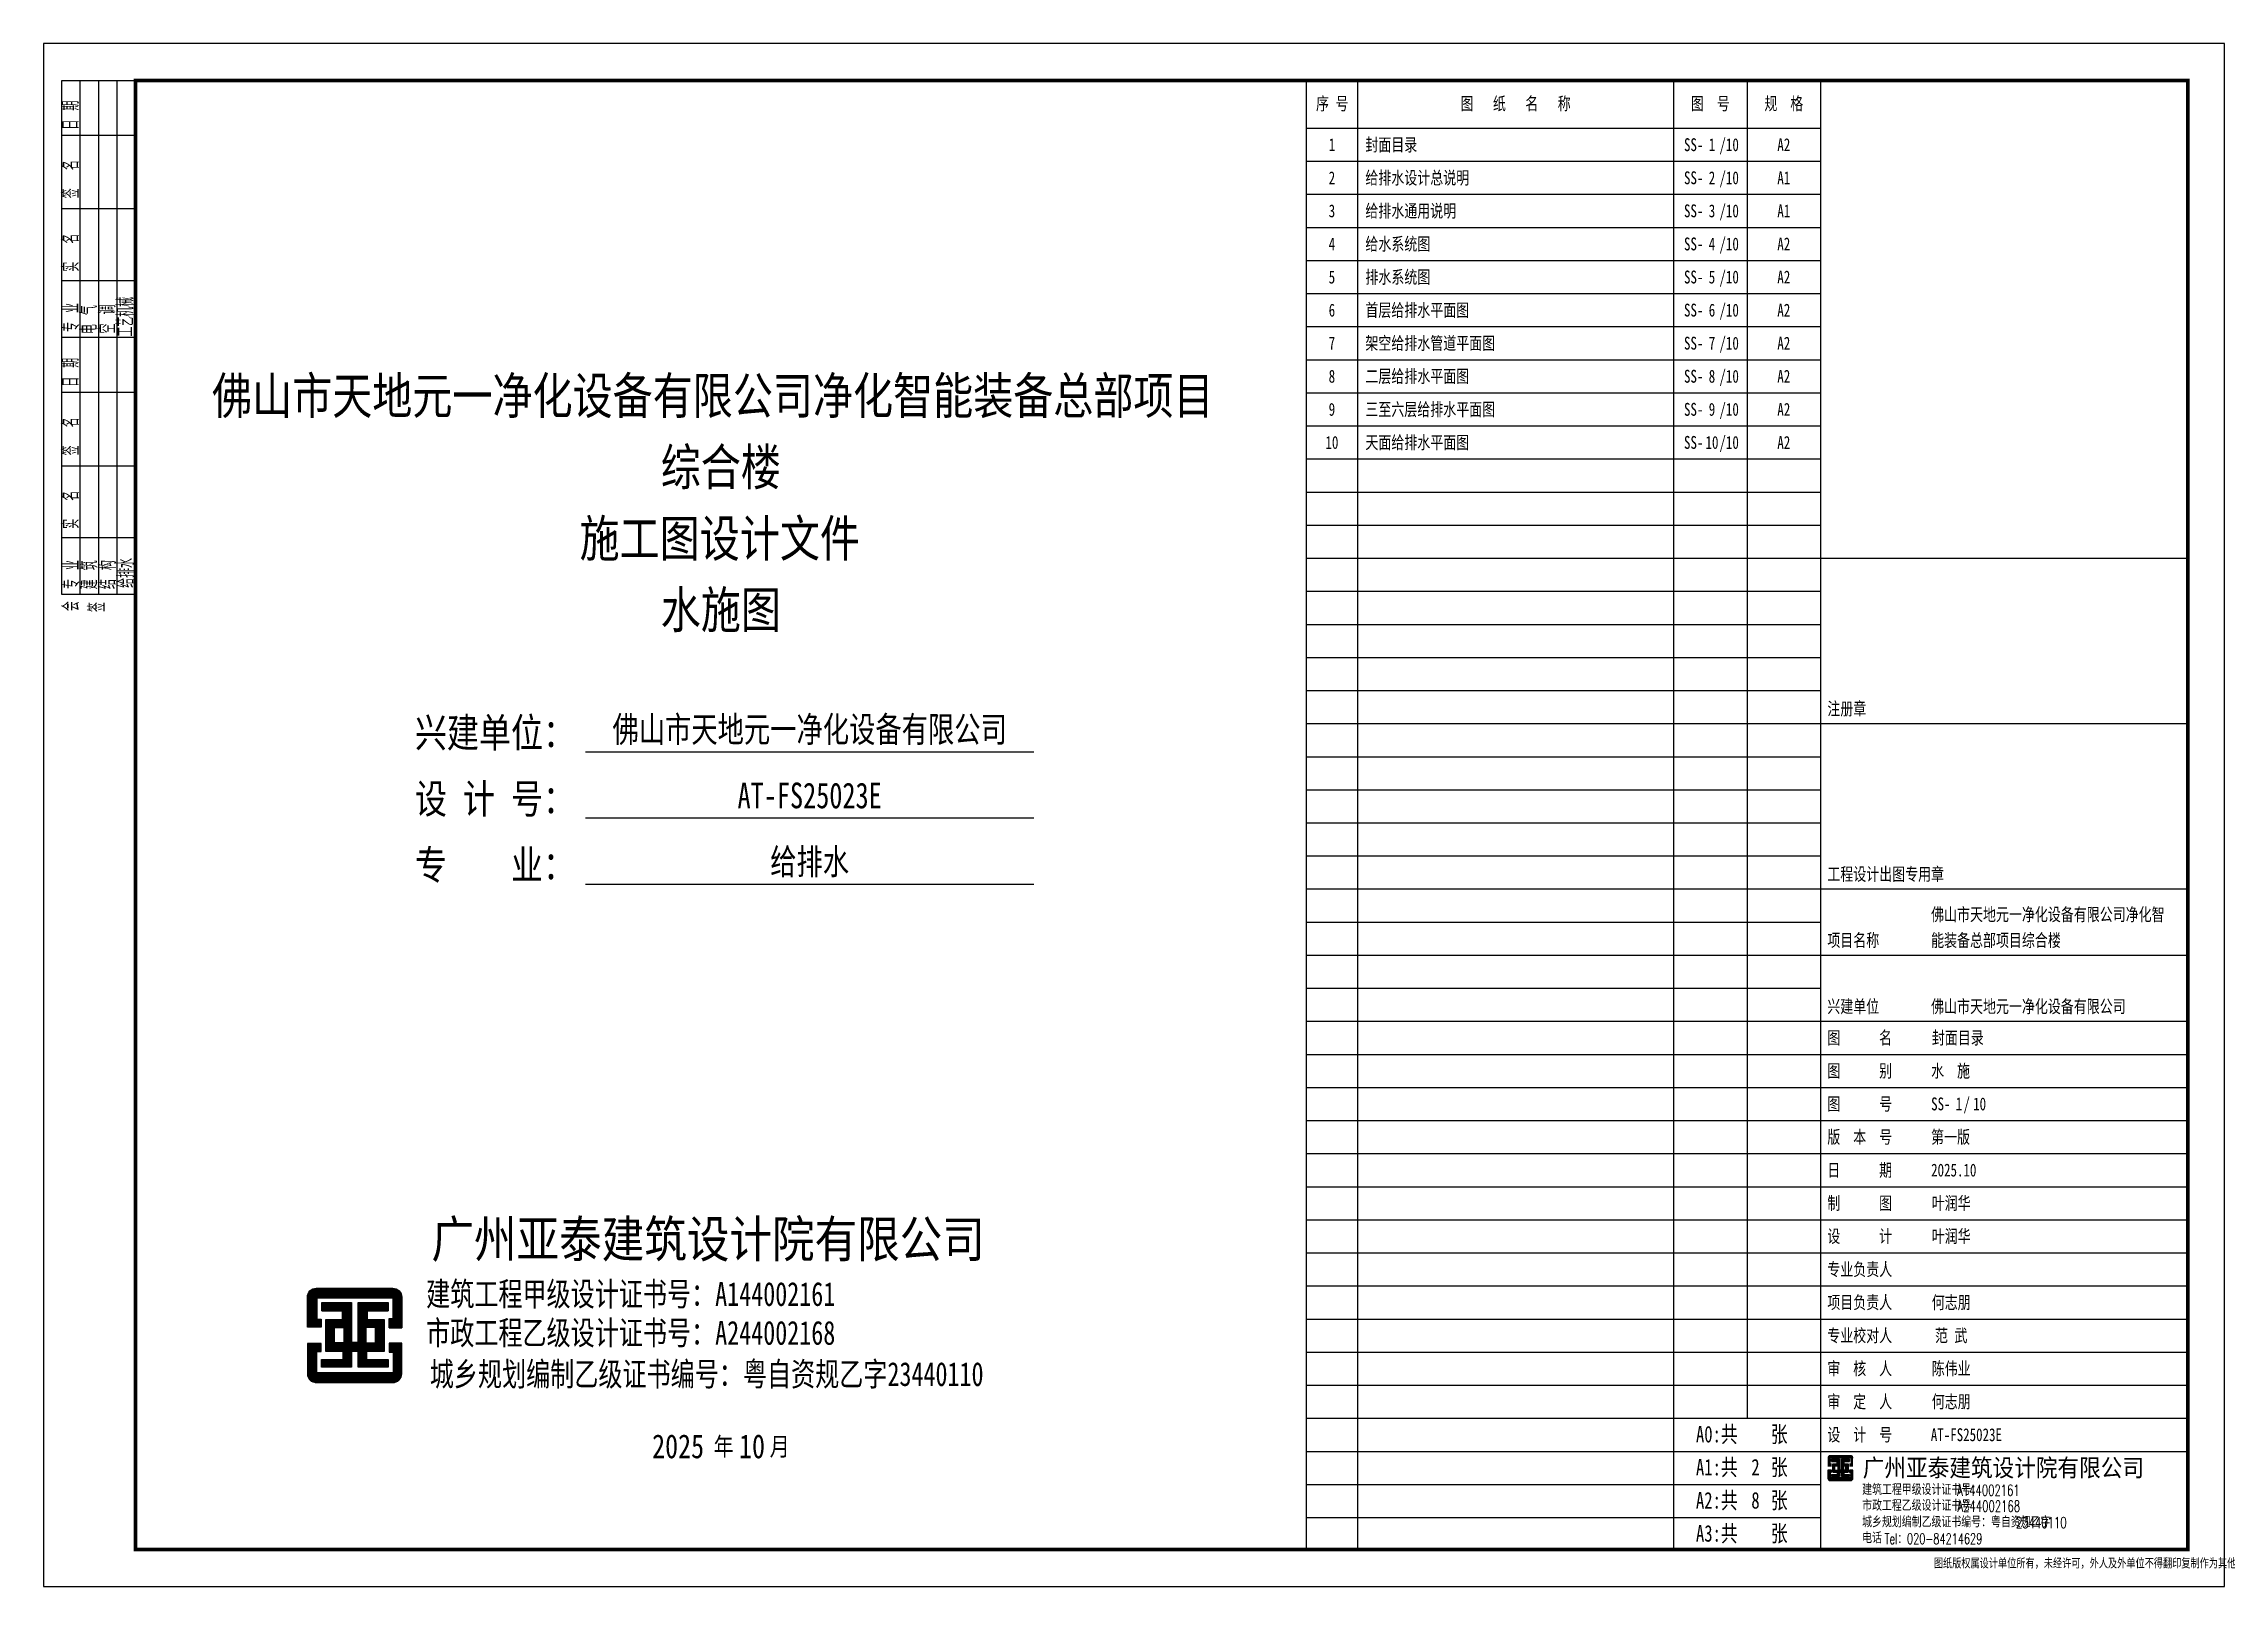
# Model space of a CAD drawing. Extents: x -1254782 to -617813, y -619975 to -323764.
# Drawn here: x -1201481 to -1142081, y -397613 to -355613 of the extents above; entities that cross this region are included whole.
import ezdxf
from ezdxf.enums import TextEntityAlignment as Align

# ---------------------------------------------------------------- set-up
doc = ezdxf.new("R2010")
doc.units = 0
doc.header["$LTSCALE"] = 1000
doc.header["$MEASUREMENT"] = 0
for name, color, linetype in [('4', 4, 'Continuous'), ('9', 9, 'Continuous'), ('PUB_TITLE', 4, 'Continuous'), ('TWT_TEXT', 7, 'Continuous'), ('框', 130, 'Continuous')]:
    doc.layers.add(name, color=color, linetype=linetype)
doc.styles.add('-宋体', font='simsun_0.shx', dxfattribs={"width": 0.8})
doc.styles.add('_TCH_DIM', font='SIMPLEX.shx', dxfattribs={"width": 0.8, "bigfont": 'GBCBIG.shx'})
doc.styles.add('TBC', font='simhei_0.shx', dxfattribs={"width": 0.9})
doc.styles.add('天正', font='SIMPLEX.shx', dxfattribs={"width": 0.7, "bigfont": 'HZTXT.shx'})

msp = doc.modelspace()

# ---------------------------------------------------------------- texts
at = {"layer": 'PUB_TITLE', "color": 4, "style": '-宋体'}
for s, height, width, p in [('序 号', 350.23, 0.74, (-1166381.3, -357419.6)), ('图   纸   名   称', 350.231, 0.74, (-1161386.5, -357419.6)), ('图  号', 350.23, 0.74, (-1156083, -357419.6)), ('规  格', 350.23, 0.74, (-1154081.7, -357419.6)), ('1', 350.2, 0.74, (-1166389.8, -358539.7)), ('SS-', 350.23, 0.74, (-1156536.1, -358539.7)), ('1', 350.2, 0.74, (-1156038.2, -358539.7)), ('A2', 350.23, 0.74, (-1154081.7, -358539.7)), ('2', 350.2, 0.74, (-1166389.8, -359440.3)), ('SS-', 350.23, 0.74, (-1156536.1, -359440.3)), ('2', 350.2, 0.74, (-1156038.2, -359440.3)), ('A1', 350.23, 0.74, (-1154081.7, -359440.3)), ('3', 350.2, 0.74, (-1166389.8, -360340.9)), ('SS-', 350.23, 0.74, (-1156536.1, -360340.9)), ('3', 350.2, 0.74, (-1156038.2, -360340.9)), ('A1', 350.23, 0.74, (-1154081.7, -360340.9)), ('4', 350.2, 0.74, (-1166389.8, -361241.5)), ('SS-', 350.23, 0.74, (-1156536.1, -361241.5)), ('4', 350.2, 0.74, (-1156038.2, -361241.5)), ('A2', 350.23, 0.74, (-1154081.7, -361241.5)), ('5', 350.2, 0.74, (-1166389.8, -362142.1)), ('SS-', 350.23, 0.74, (-1156536.1, -362142.1)), ('5', 350.2, 0.74, (-1156038.2, -362142.1)), ('A2', 350.23, 0.74, (-1154081.7, -362142.1)), ('6', 350.2, 0.74, (-1166389.8, -363042.7)), ('SS-', 350.23, 0.74, (-1156536.1, -363042.7)), ('6', 350.2, 0.74, (-1156038.2, -363042.7)), ('A2', 350.23, 0.74, (-1154081.7, -363042.7)), ('7', 350.2, 0.74, (-1166389.8, -363943.3)), ('SS-', 350.23, 0.74, (-1156536.1, -363943.3)), ('7', 350.2, 0.74, (-1156038.2, -363943.3)), ('A2', 350.23, 0.74, (-1154081.7, -363943.3)), ('佛山市天地元一净化设备有限公司净化智能装备总部项目', 1000, 0.8, (-1183253.6, -365697)), ('8', 350.2, 0.74, (-1166389.8, -364843.8)), ('SS-', 350.23, 0.74, (-1156536.1, -364843.8)), ('8', 350.2, 0.74, (-1156038.2, -364843.8)), ('A2', 350.23, 0.74, (-1154081.7, -364843.8)), ('9', 350.2, 0.74, (-1166389.8, -365744.4)), ('SS-', 350.23, 0.74, (-1156536.1, -365744.4)), ('9', 350.2, 0.74, (-1156038.2, -365744.4)), ('A2', 350.23, 0.74, (-1154081.7, -365744.4)), ('综合楼', 1000, 0.8, (-1183035.6, -367640)), ('10', 350.23, 0.74, (-1166389.8, -366645)), ('SS-', 350.23, 0.74, (-1156536.1, -366645)), ('10', 350.23, 0.74, (-1156038.2, -366645)), ('A2', 350.23, 0.74, (-1154081.7, -366645)), ('施工图设计文件 ', 1000, 0.8, (-1182791.3, -369583)), ('水施图', 1000, 0.8, (-1183035.6, -371526)), ('兴建单位：', 800, 0.8, (-1189186.8, -374771.6)), ('佛山市天地元一净化设备有限公司', 700, 0.75, (-1180615.5, -374630.4)), ('设 计 号：', 800, 0.8, (-1189186.8, -376571.6)), ('AT-FS25023E', 700, 0.75, (-1180615.5, -376430.4)), ('专    业：', 800, 0.8, (-1189186.8, -378371.6)), ('给排水', 700, 0.75, (-1180615.5, -378230.4)), ('广州亚泰建筑设计院有限公司', 1000, 0.85, (-1183381.1, -388657.7)), ('建筑工程甲级设计证书号：A144002161', 650, 0.74, (-1185489.5, -389978)), ('市政工程乙级设计证书号：A244002168', 650, 0.74, (-1185489.5, -391034.6)), ('城乡规划编制乙级证书编号：粤自资规乙字23440110', 650, 0.74, (-1183421.2, -392157.9))]:
    msp.add_text(s, height=height, dxfattribs=dict(at, width=width)).set_placement(p, align=Align.CENTER)
at = {"layer": 'PUB_TITLE', "color": 4, "style": '-宋体', "width": 0.74}
for s, p in [('封面目录', (-1165479.3, -358539.7)), ('/10', (-1155834.5, -358539.7)), ('给排水设计总说明', (-1165479.3, -359440.3)), ('/10', (-1155834.5, -359440.3)), ('给排水通用说明', (-1165479.3, -360340.9)), ('/10', (-1155834.5, -360340.9)), ('给水系统图', (-1165479.3, -361241.5)), ('/10', (-1155834.5, -361241.5)), ('排水系统图', (-1165479.3, -362142.1)), ('/10', (-1155834.5, -362142.1)), ('首层给排水平面图', (-1165479.3, -363042.7)), ('/10', (-1155834.5, -363042.7)), ('架空给排水管道平面图', (-1165479.3, -363943.3)), ('/10', (-1155834.5, -363943.3)), ('二层给排水平面图', (-1165479.3, -364843.8)), ('/10', (-1155834.5, -364843.8)), ('三至六层给排水平面图', (-1165479.3, -365744.4)), ('/10', (-1155834.5, -365744.4)), ('天面给排水平面图', (-1165479.3, -366645)), ('/10', (-1155834.5, -366645))]:
    msp.add_text(s, height=350.23, dxfattribs=at).set_placement(p)
at = {"layer": 'PUB_TITLE', "style": '-宋体', "width": 0.8}
for s, height, p in [('2025', 650, (-1184199.3, -394124.8)), ('年', 500, (-1182959.2, -394056.2)), ('10', 650, (-1182185.7, -394124.8)), ('月', 500, (-1181431.4, -394056.2))]:
    msp.add_text(s, height=height, dxfattribs=at).set_placement(p, align=Align.CENTER)
at = {"layer": 'TWT_TEXT', "style": '-宋体', "width": 0.74}
for s, p in [('A0:共    张', (-1155226.8, -393694)), ('A1:共    张', (-1155226.8, -394594.6)), ('2', (-1154853.1, -394594.6)), ('A2:共    张', (-1155226.8, -395495.2)), ('8', (-1154853.1, -395495.2)), ('A3:共    张', (-1155226.8, -396395.8))]:
    msp.add_text(s, height=450.3, dxfattribs=at).set_placement(p, align=Align.CENTER)
at = {"layer": '框', "style": '-宋体', "width": 0.74}
msp.add_text('封面目录', height=350, dxfattribs=at).set_placement((-1150047.7, -382852.3))
msp.add_text('1', height=350, dxfattribs=at).set_placement((-1149312.5, -384651.7), align=Align.CENTER)

# ---------------------------------------------------------------- blocks, each defined once
blk = doc.blocks.new('A$C03881E2F')
at = {"layer": '4'}
h = blk.add_hatch(dxfattribs=at)
h.set_pattern_fill('ANSI31', color=256, scale=264.863258, angle=135, style=0)
h.set_pattern_definition([(180, (-575610.957, -212484.205), (-7e-15, -33.1079073), [])])
edge = h.paths.add_edge_path()
edge.add_line((373, 1717), (373, 1500))
edge.add_line((373, 1500), (0, 1500))
edge.add_line((0, 1500), (0, 2324))
edge.add_arc((238, 2324), 238, 90, 180, ccw=False)
edge.add_line((238, 2562), (2331, 2562))
edge.add_arc((2331, 2324), 238, 0, 90, ccw=False)
edge.add_line((2570, 2324), (2570, 1487))
edge.add_line((2570, 1487), (2226, 1487))
edge.add_line((2226, 1487), (2226, 1736))
edge.add_line((2226, 1736), (2303, 1736))
edge.add_line((2303, 1736), (2340, 1736))
edge.add_line((2340, 1736), (2340, 2297))
edge.add_line((2340, 2297), (257, 2297))
edge.add_line((257, 2297), (257, 1717))
edge.add_line((257, 1717), (373, 1717))
h.paths.add_polyline_path([(1385, 1101), (1385, 2181), (2199, 2181), (2199, 1948), (1633, 1948), (1633, 1719), (2090, 1719), (2090, 843), (1615, 843), (1615, 624), (2203, 624), (2203, 420), (1387, 420), (1387, 848), (1203, 848), (1203, 420), (387, 420), (387, 624), (975, 624), (975, 843), (500, 843), (500, 1719), (957, 1719), (957, 1948), (391, 1948), (391, 2181), (1205, 2181), (1205, 1101)])
h.paths.add_polyline_path([(736, 1498), (994, 1498), (994, 1084), (736, 1084)], flags=16)
h.paths.add_polyline_path([(1854, 1498), (1596, 1498), (1596, 1084), (1854, 1084)], flags=16)
edge = h.paths.add_edge_path()
edge.add_line((373, 845), (373, 1062))
edge.add_line((373, 1062), (0, 1062))
edge.add_line((0, 1062), (0, 238))
edge.add_arc((238, 238), 238, 180, 270)
edge.add_line((238, 0), (2331, 0))
edge.add_arc((2331, 238), 238, 270, 360)
edge.add_line((2570, 238), (2570, 1075))
edge.add_line((2570, 1075), (2226, 1075))
edge.add_line((2226, 1075), (2226, 826))
edge.add_line((2226, 826), (2303, 826))
edge.add_line((2303, 826), (2340, 826))
edge.add_line((2340, 826), (2340, 265))
edge.add_line((2340, 265), (257, 265))
edge.add_line((257, 265), (257, 845))
edge.add_line((257, 845), (373, 845))
for points in [[(373, 1720), (373, 1503), (0, 1503), (0, 2327, -0.414214), (238, 2565), (2331, 2565, -0.414214), (2570, 2327), (2570, 1490), (2226, 1490), (2226, 1739), (2303, 1739), (2340, 1739), (2340, 2300), (257, 2300), (257, 1720)], [(373, 845), (373, 1062), (0, 1062), (0, 238, 0.414214), (238, 0), (2331, 0, 0.414214), (2570, 238), (2570, 1075), (2226, 1075), (2226, 826), (2303, 826), (2340, 826), (2340, 265), (257, 265), (257, 845)]]:
    blk.add_lwpolyline(points, format="xyb", close=True, dxfattribs=at)
blk.add_lwpolyline([(1385, 1101), (1385, 1101), (1385, 2181), (2199, 2181), (2199, 1948), (1633, 1948), (1633, 1719), (2090, 1719), (2090, 843), (1615, 843), (1615, 624), (2203, 624), (2203, 420), (1387, 420), (1387, 848), (1203, 848), (1203, 420), (387, 420), (387, 624), (975, 624), (975, 843), (500, 843), (500, 1719), (957, 1719), (957, 1948), (391, 1948), (391, 2181), (1205, 2181), (1205, 1101), (1385, 1101)], dxfattribs=at)
for points in [[(736, 1498), (994, 1498), (994, 1084), (736, 1084)], [(1854, 1498), (1596, 1498), (1596, 1084), (1854, 1084)]]:
    blk.add_lwpolyline(points, close=True, dxfattribs=at)
blk = doc.blocks.new('A$C29A34EED')
at = {"layer": '框'}
for p, q in [((0, 461), (0, 14461)), ((0, 14461), (2000, 14461)), ((500, 461), (500, 14461)), ((1000, 461), (1000, 14461)), ((1500, 461), (1500, 14461)), ((2000, 461), (2000, 14461)), ((2000, 12961), (0, 12961)), ((2000, 10961), (0, 10961)), ((2000, 9005), (0, 9005)), ((2000, 7461), (0, 7461)), ((2000, 5961), (0, 5961)), ((2000, 3961), (0, 3961)), ((2000, 2005), (0, 2005)), ((2000, 461), (0, 461))]:
    blk.add_line(p, q, dxfattribs=at)
at = {"layer": '框', "style": '_TCH_DIM', "width": 0.8}
for s, p in [('日 期', (462, 13120)), ('签  名', (466, 11253)), ('实  名', (466, 9253)), ('专 业', (472, 7613)), ('空 调', (1460, 7573)), ('工艺机械', (1953, 7486)), ('电 气', (957, 7555)), ('日 期', (462, 6120)), ('签  名', (466, 4253)), ('实  名', (466, 2253)), ('专 业', (480, 613)), ('建 筑', (967, 607)), ('结 构', (1470, 612)), ('给排水', (1970, 645)), ('会', (470, 12)), ('签', (1174, -12))]:
    blk.add_text(s, height=450, rotation=90, dxfattribs=at).set_placement(p)
blk = doc.blocks.new('A$C54597E38')
at = {"layer": '9'}
h = blk.add_hatch(dxfattribs=at)
h.set_pattern_fill('ANSI31', color=256, scale=70.630202, angle=135, style=0)
h.set_pattern_definition([(180, (-153496.256, -56662.455), (-2e-15, -8.82877527), [])])
edge = h.paths.add_edge_path()
edge.add_line((99, 458), (99, 400))
edge.add_line((99, 400), (0, 400))
edge.add_line((0, 400), (0, 620))
edge.add_arc((64, 620), 63.6, 90, 180, ccw=False)
edge.add_line((64, 683), (622, 683))
edge.add_arc((622, 620), 63.6, 0, 90, ccw=False)
edge.add_line((685, 620), (685, 396))
edge.add_line((685, 396), (594, 396))
edge.add_line((594, 396), (594, 463))
edge.add_line((594, 463), (614, 463))
edge.add_line((614, 463), (624, 463))
edge.add_line((624, 463), (624, 613))
edge.add_line((624, 613), (68, 613))
edge.add_line((68, 613), (68, 458))
edge.add_line((68, 458), (99, 458))
h.paths.add_polyline_path([(369, 293), (369, 582), (586, 582), (586, 519), (436, 519), (436, 458), (557, 458), (557, 225), (431, 225), (431, 166), (588, 166), (588, 112), (370, 112), (370, 226), (321, 226), (321, 112), (103, 112), (103, 166), (260, 166), (260, 225), (133, 225), (133, 458), (255, 458), (255, 519), (104, 519), (104, 582), (321, 582), (321, 293)])
h.paths.add_polyline_path([(196, 399), (265, 399), (265, 289), (196, 289)], flags=16)
h.paths.add_polyline_path([(494, 399), (425, 399), (425, 289), (494, 289)], flags=16)
edge = h.paths.add_edge_path()
edge.add_line((99, 225), (99, 283))
edge.add_line((99, 283), (0, 283))
edge.add_line((0, 283), (0, 64))
edge.add_arc((64, 64), 63.6, 180, 270)
edge.add_line((64, 0), (622, 0))
edge.add_arc((622, 64), 63.6, 270, 360)
edge.add_line((685, 64), (685, 287))
edge.add_line((685, 287), (594, 287))
edge.add_line((594, 287), (594, 220))
edge.add_line((594, 220), (614, 220))
edge.add_line((614, 220), (624, 220))
edge.add_line((624, 220), (624, 71))
edge.add_line((624, 71), (68, 71))
edge.add_line((68, 71), (68, 225))
edge.add_line((68, 225), (99, 225))
blk.add_lwpolyline([(99, 225), (99, 283), (0, 283), (0, 64, 0.414214), (64, 0), (622, 0, 0.414214), (685, 64), (685, 287), (594, 287), (594, 220), (614, 220), (624, 220), (624, 71), (68, 71), (68, 225)], format="xyb", close=True, dxfattribs=at)
blk.add_lwpolyline([(369, 293), (369, 293), (369, 582), (586, 582), (586, 519), (436, 519), (436, 458), (557, 458), (557, 225), (431, 225), (431, 166), (588, 166), (588, 112), (370, 112), (370, 226), (321, 226), (321, 112), (103, 112), (103, 166), (260, 166), (260, 225), (133, 225), (133, 458), (255, 458), (255, 519), (104, 519), (104, 582), (321, 582), (321, 293), (369, 293)], dxfattribs=at)
blk.add_lwpolyline([(494, 399), (425, 399), (425, 289), (494, 289)], close=True, dxfattribs=at)
blk = doc.blocks.new('框')
at = {"layer": '4'}
for p, q in [((-296744, 162730), (-296744, 136314)), ((-286744, 162730), (-286744, 136314))]:
    blk.add_line(p, q, dxfattribs=at)
at = {"layer": '框'}
for p, q in [((-296744, 176314), (-296744, 136314)), ((-286744, 176314), (-286744, 136314)), ((-296744, 163305), (-286744, 163305)), ((-296744, 158802), (-286744, 158802)), ((-296744, 154299), (-286744, 154299)), ((-296744, 152498), (-286744, 152498)), ((-296744, 150697), (-286744, 150697)), ((-296744, 149796), (-286744, 149796)), ((-296744, 148896), (-286744, 148896)), ((-296744, 147995), (-286744, 147995)), ((-296744, 147095), (-286744, 147095)), ((-296744, 146194), (-286744, 146194)), ((-296744, 145293), (-286744, 145293)), ((-296744, 144393), (-286744, 144393)), ((-296744, 143492), (-286744, 143492)), ((-296744, 142592), (-286744, 142592)), ((-296744, 141691), (-286744, 141691)), ((-296744, 140790), (-286744, 140790)), ((-296744, 139890), (-286744, 139890)), ((-296744, 138989), (-286744, 138989))]:
    blk.add_line(p, q, dxfattribs=at)
at = {"layer": '4'}
blk.add_blockref('A$C54597E38', (-296545, 138194), dxfattribs=at)
at = {"layer": 'TWT_TEXT', "style": 'TBC', "width": 0.9}
blk.add_text('广州亚泰建筑设计院有限公司', height=480, dxfattribs=at).set_placement((-295594, 138303))
at = {"layer": 'TWT_TEXT', "style": '_TCH_DIM'}
for s, height, p in [('建筑工程甲级设计证书号：', 300, (-295611, 137801)), ('城乡规划编制乙级证书编号：粤自资规乙字', 300, (-295611, 136920)), ('市政工程乙级设计证书号：', 300, (-295611, 137369)), ('电话', 300, (-295611, 136486)), ('图纸版权属设计单位所有，未经许可，外人及外单位不得翻印复制作为其他工程之用', 249.73, (-293659, 135803))]:
    blk.add_text(s, height=height, rotation=359.99972, dxfattribs=at).set_placement(p)
at = {"layer": 'TWT_TEXT', "style": '天正', "width": 0.67}
for s, height, p in [('A144002161', 300, (-293024, 137780)), ('A244002168', 300, (-293014, 137347)), ('Tel：020-84214629', 290, (-295000, 136465)), ('23440110', 300, (-291419, 136901))]:
    blk.add_text(s, height=height, rotation=359.99972, dxfattribs=at).set_placement(p)
at = {"layer": '框', "style": '-宋体', "width": 0.74}
for s, p in [('注册章', (-296559, 159033)), ('工程设计出图专用章', (-296559, 154530)), ('佛山市天地元一净化设备有限公司净化智', (-293732, 153432)), ('项目名称', (-296559, 152729)), ('能装备总部项目综合楼', (-293732, 152729)), ('兴建单位', (-296559, 150928)), ('佛山市天地元一净化设备有限公司', (-293732, 150928)), ('图      名', (-296559, 150075)), ('图      别', (-296559, 149174)), ('水  施', (-293732, 149174)), ('图      号', (-296559, 148273)), ('SS-  /', (-293732, 148273)), ('10', (-292587, 148273)), ('版  本  号', (-296559, 147373)), ('第一版', (-293732, 147373)), ('日      期', (-296559, 146472)), ('2025.10', (-293732, 146472)), ('制      图', (-296559, 145572)), ('设      计', (-296559, 144671)), ('专业负责人', (-296559, 143770)), ('项目负责人', (-296559, 142870)), ('专业校对人', (-296559, 141969)), ('审  核  人', (-296559, 141069)), ('审  定  人', (-296559, 140168)), ('设  计  号', (-296559, 139267)), ('AT-FS25023E', (-293740, 139267))]:
    blk.add_text(s, height=350, dxfattribs=at).set_placement(p)
for s, p in [('叶润华', (-293185, 145572)), ('叶润华', (-293185, 144671)), ('何志朋', (-293185, 142870)), ('范 武', (-293185, 141969)), ('陈伟业', (-293185, 141069)), ('何志朋', (-293185, 140168))]:
    blk.add_text(s, height=350, dxfattribs=at).set_placement(p, align=Align.CENTER)
blk = doc.blocks.new('A$C7517252D')
at = {"layer": '4'}
for name, p in [('A$C29A34EED', (0, 26072)), ('框', (344644, -135781))]:
    blk.add_blockref(name, p, dxfattribs=at)

# ---------------------------------------------------------------- linework, layer by layer
at = {"layer": '4'}
for p, q in [((-1167090.3, -356612.9), (-1167090.3, -396612.9)), ((-1165689.3, -356612.9), (-1165689.3, -396612.9)), ((-1157083.7, -356612.9), (-1157083.7, -396612.9)), ((-1155082.3, -356612.9), (-1155082.3, -393036.9)), ((-1153081, -356612.9), (-1153081, -391636)), ((-1167090.3, -357913.8), (-1153081, -357913.8)), ((-1167090.3, -358814.4), (-1153081, -358814.4)), ((-1167090.3, -359715), (-1153081, -359715)), ((-1167090.3, -360615.6), (-1153081, -360615.6)), ((-1167090.3, -361516.2), (-1153081, -361516.2)), ((-1167090.3, -362416.7), (-1153081, -362416.7)), ((-1167090.3, -363317.3), (-1153081, -363317.3)), ((-1167090.3, -364217.9), (-1153081, -364217.9)), ((-1167090.3, -365118.5), (-1153081, -365118.5)), ((-1167090.3, -366019.1), (-1153081, -366019.1)), ((-1167090.3, -366919.7), (-1153081, -366919.7)), ((-1167090.3, -367820.3), (-1153081, -367820.3)), ((-1167090.3, -368720.9), (-1153081, -368720.9)), ((-1167090.3, -369621.5), (-1153081, -369621.5)), ((-1167090.3, -370522.1), (-1153081, -370522.1)), ((-1167090.3, -371422.7), (-1153081, -371422.7)), ((-1167090.3, -372323.3), (-1153081, -372323.3)), ((-1167090.3, -373223.9), (-1153081, -373223.9)), ((-1167090.3, -374124.5), (-1153081, -374124.5)), ((-1186717.8, -374893), (-1174513.2, -374893)), ((-1167090.3, -375025.1), (-1153081, -375025.1)), ((-1167090.3, -375925.6), (-1153081, -375925.6)), ((-1186717.8, -376693), (-1174513.2, -376693)), ((-1167090.3, -376826.2), (-1153081, -376826.2)), ((-1167090.3, -377726.8), (-1153081, -377726.8)), ((-1186717.8, -378493), (-1174513.2, -378493)), ((-1167090.3, -378627.4), (-1153081, -378627.4)), ((-1167090.3, -379528), (-1153081, -379528)), ((-1167090.3, -380428.6), (-1153081, -380428.6)), ((-1167090.3, -381329.2), (-1153081, -381329.2)), ((-1167090.3, -382229.8), (-1153081, -382229.8)), ((-1167090.3, -383130.4), (-1153081, -383130.4)), ((-1167090.3, -384031), (-1153081, -384031)), ((-1167090.3, -384931.6), (-1153081, -384931.6)), ((-1167090.3, -385832.2), (-1153081, -385832.2)), ((-1167090.3, -386732.8), (-1153081, -386732.8)), ((-1167090.3, -387633.4), (-1153081, -387633.4)), ((-1167090.3, -388534), (-1153081, -388534)), ((-1167090.3, -389434.5), (-1153081, -389434.5)), ((-1167090.3, -390335.1), (-1153081, -390335.1)), ((-1167090.3, -391235.7), (-1153081, -391235.7)), ((-1167090.3, -392136.3), (-1153081, -392136.3)), ((-1167090.3, -393036.9), (-1153081, -393036.9)), ((-1167090.3, -393937.5), (-1153081, -393937.5)), ((-1167090.3, -394838.1), (-1153081, -394838.1)), ((-1167090.3, -395738.7), (-1153081, -395738.7))]:
    msp.add_line(p, q, dxfattribs=at)
at = {"layer": 'PUB_TITLE'}
msp.add_lwpolyline([(-1201481, -397612.9), (-1142081, -397612.9), (-1142081, -355612.9), (-1201481, -355612.9)], close=True, dxfattribs=at)
at = {"layer": 'PUB_TITLE', "const_width": 100}
msp.add_lwpolyline([(-1198981, -396612.9), (-1143081, -396612.9), (-1143081, -356612.9), (-1198981, -356612.9)], close=True, dxfattribs=at)

# ---------------------------------------------------------------- block references
at = {"layer": '4'}
for name, p in [('A$C7517252D', (-1200981, -397145.5)), ('A$C03881E2F', (-1194296.9, -392062.9))]:
    msp.add_blockref(name, p, dxfattribs=at)

msp.set_redraw_order([(e.dxf.handle, doc.entitydb.next_handle()) for e in msp.query("TEXT MTEXT ATTDEF DIMENSION ARC_DIMENSION")])  # texts and dimensions are drawn at this point

doc.saveas('drawing.dxf')
